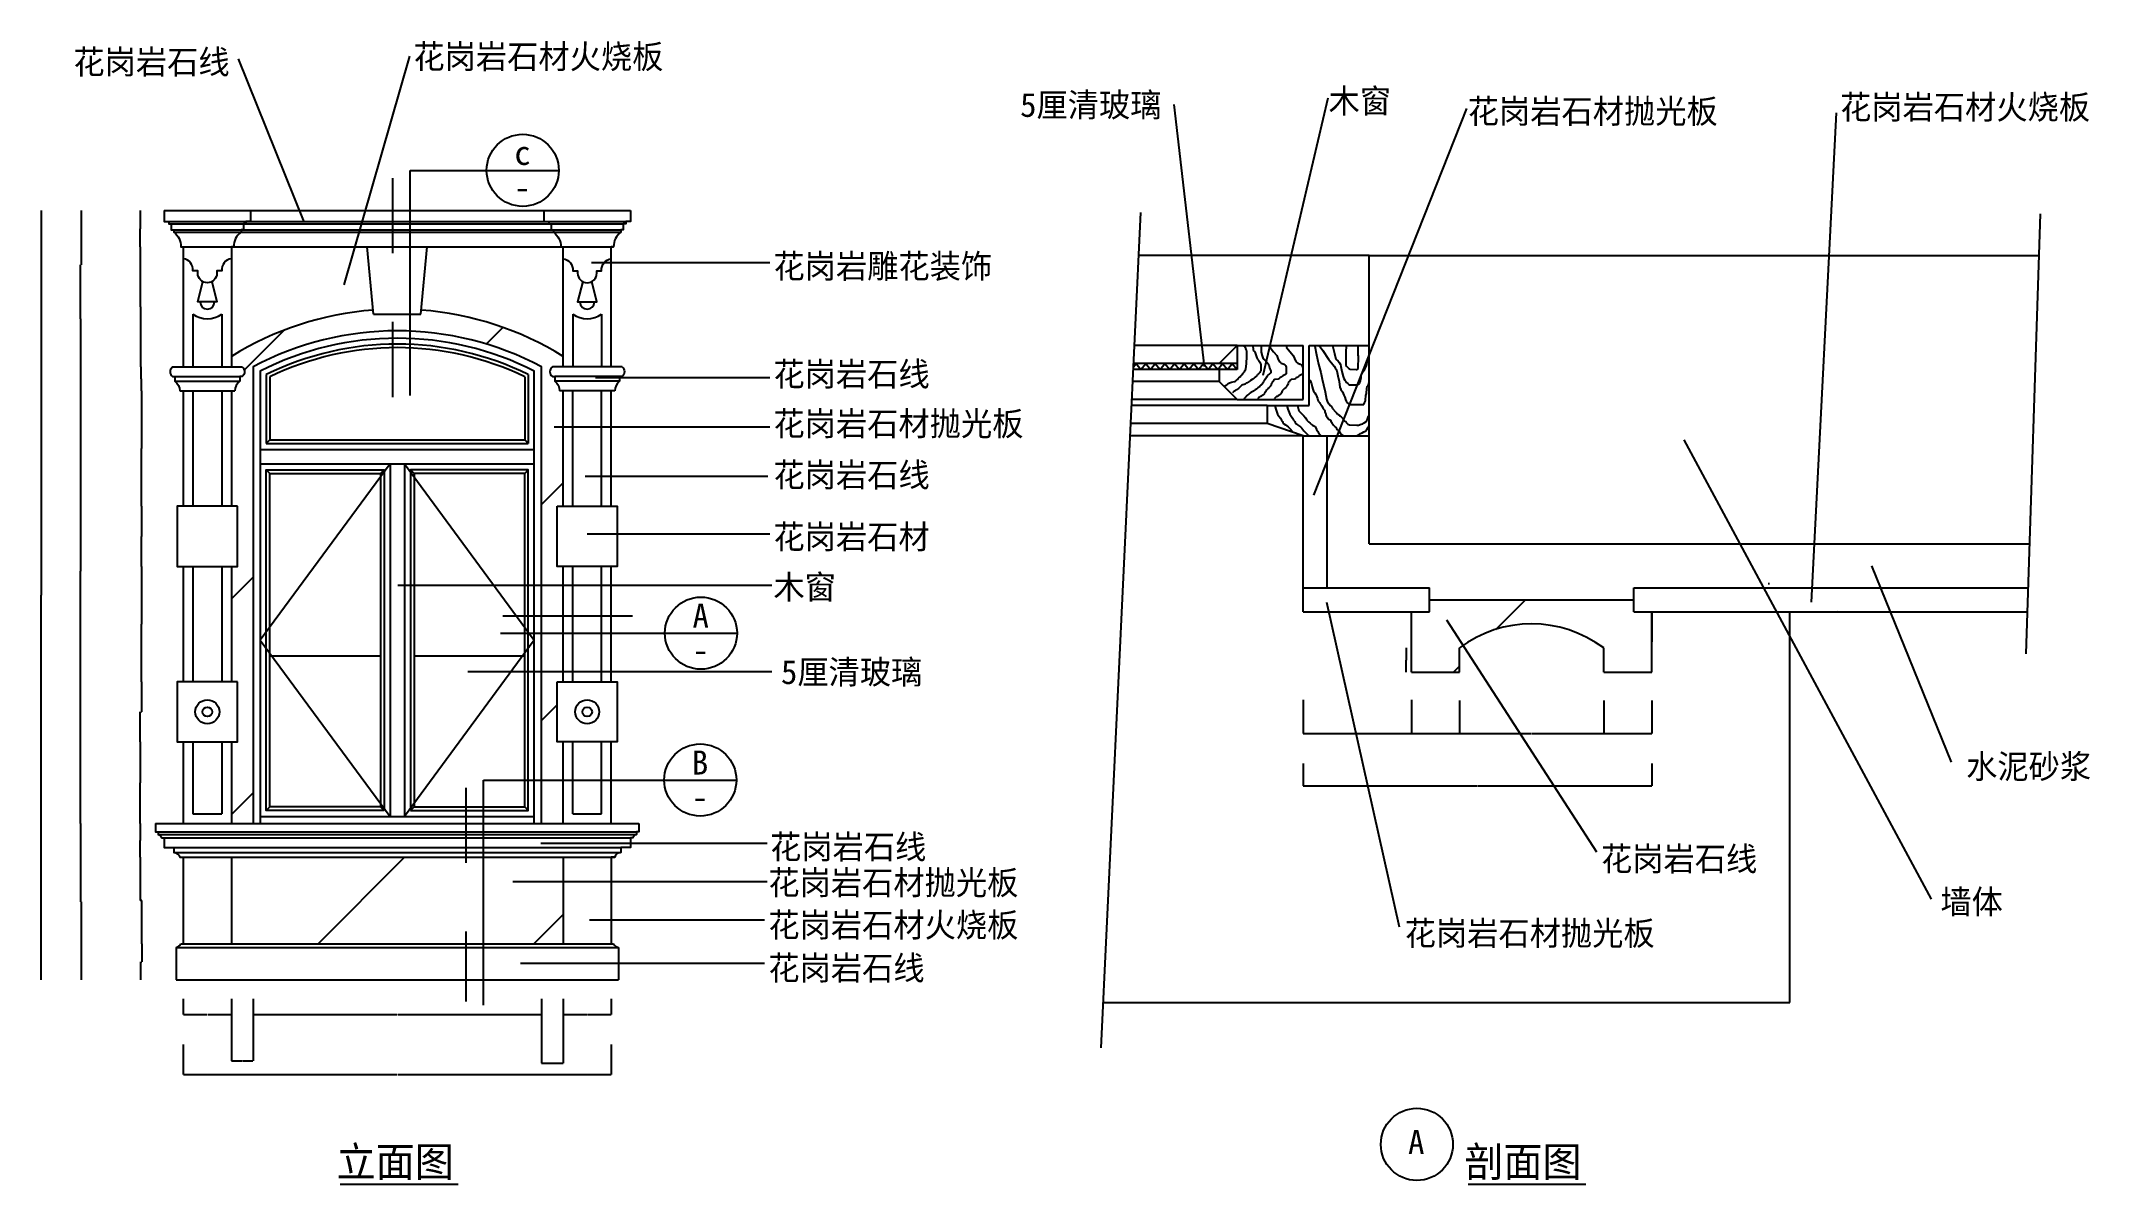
# Model space of a CAD drawing. Header units: metres. Extents: x 152 to 9002, y 185 to 11466.
# Drawn here: x 271 to 8794, y 6710 to 11466 of the extents above; entities that cross this region are included whole.
import ezdxf

# ---------------------------------------------------------------- set-up
doc = ezdxf.new("R2010")
doc.units = ezdxf.units.M
for name, color, linetype in [('2', 2, 'Continuous'), ('3', 3, 'Continuous'), ('4', 4, 'Continuous'), ('7', 7, 'Continuous'), ('BH', 3, 'Continuous'), ('DIM', 3, 'Continuous'), ('TEXT', 3, 'Continuous')]:
    doc.layers.add(name, color=color, linetype=linetype)
doc.dimstyles.get("Standard").update_dxf_attribs({"dimtxt": 2.5, "dimasz": 2.5, "dimexe": 1.25, "dimexo": 0.625, "dimtad": 1, "dimcen": 2.5, "dimazin": 3, "dimtfac": 1, "dimtmove": 0, "dimatfit": 3})

msp = doc.modelspace()

# ---------------------------------------------------------------- texts
at = {"layer": 'DIM'}
for s, p in [('c', (2240.36, 10950.49)), ('-', (2239.83, 10807.17)), ('A', (2981.41, 9024.91)), ('-', (2981.15, 8881.59)), ('B', (2978.67, 8414)), ('-', (2978.41, 8270.68))]:
    msp.add_text(s, height=100, dxfattribs=at).set_placement(p)
at = {"layer": 'TEXT'}
for s, height, p in [('花岗岩石线', 100, (406.12, 11328.92)), ('花岗岩石材火烧板', 100, (1820.27, 11351.34)), ('5厘清玻璃', 100, (4344.1, 11150.2)), ('木窗', 100, (5626.85, 11166.56)), ('花岗岩石材火烧板', 100, (7754.55, 11140.97)), ('花岗岩石材抛光板', 100, (6205.87, 11123.68)), ('花岗岩雕花装饰', 100, (3317.98, 10478.97)), ('花岗岩石线', 100, (3317.98, 10030.22)), ('花岗岩石材抛光板', 100, (3317.98, 9823.92)), ('花岗岩石线', 100, (3317.98, 9610.76)), ('花岗岩石材', 100, (3317.98, 9353.47)), ('木窗', 100, (3317.98, 9144.37)), ('5厘清玻璃', 100, (3349.41, 8790.6)), ('水泥砂浆', 100, (8278.89, 8397.64)), ('花岗岩石线', 100, (3303.84, 8063.31)), ('花岗岩石线', 100, (6760.13, 8013.51)), ('花岗岩石材抛光板', 100, (3296.77, 7914.35)), ('墙体', 100, (8171.93, 7834.71)), ('花岗岩石材火烧板', 100, (3296.77, 7738.24)), ('花岗岩石材抛光板', 100, (5943.51, 7703.86)), ('花岗岩石线', 100, (3296.77, 7559.29)), ('A', 100, (5957.77, 6835.23)), ('立面图', 125, (1501.01, 6740.34)), ('剖面图', 125, (6191.99, 6740.34))]:
    msp.add_text(s, height=height, dxfattribs=at).set_placement(p)

# ---------------------------------------------------------------- blocks, each defined once
blk = doc.blocks.new('BH2')
at = {"layer": 'BH'}
blk.add_lwpolyline([(0, 32), (5, 28), (0, 24), (5, 20), (0, 16), (5, 12), (0, 8), (5, 4), (0, 0)], dxfattribs=at)
blk = doc.blocks.new('*D1')
for p, q in [((271.81, 10760.09), (271.81, 9160.09)), ((271.56, 9160.09), (271.31, 9160.09)), ((271.81, 7560.09), (271.81, 9160.09)), ((271.81, 9160.09), (271.81, 9160.09)), ((272.06, 9160.09), (272.31, 9160.09))]:
    blk.add_line(p, q)
at = {"layer": 'Defpoints'}
for p in [(271.81, 10760.09), (271.81, 9160.09), (271.81, 7560.09)]:
    blk.add_point(p, dxfattribs=at)
at = {"layer": 'DIM', "insert": (271.81, 9161.215), "char_height": 1, "attachment_point": 5}
blk.add_mtext('0', dxfattribs=at)
blk = doc.blocks.new('*D2')
for p, q in [((6971.25, 9090.61), (6971.25, 8965.61)), ((6971, 8965.61), (6970.75, 8965.61)), ((6971.25, 8840.61), (6971.25, 8965.61)), ((6971.25, 8965.61), (6971.25, 8965.61)), ((6971.5, 8965.61), (6971.75, 8965.61))]:
    blk.add_line(p, q)
at = {"layer": 'Defpoints'}
for p in [(6971.25, 9090.61), (6971.25, 8965.61), (6971.25, 8840.61)]:
    blk.add_point(p, dxfattribs=at)
at = {"layer": 'DIM', "insert": (6971.25, 8966.735), "char_height": 1, "attachment_point": 5}
blk.add_mtext('50', dxfattribs=at)
blk = doc.blocks.new('*D3')
for p, q in [((5950.06, 8890.61), (5949.81, 8890.61)), ((5950.31, 8940.61), (5950.31, 8890.61)), ((5950.31, 8840.61), (5950.31, 8890.61)), ((5950.31, 8890.61), (5950.31, 8890.61)), ((5950.56, 8890.61), (5950.81, 8890.61))]:
    blk.add_line(p, q)
at = {"layer": 'Defpoints'}
for p in [(5950.31, 8940.61), (5950.31, 8890.61), (5950.31, 8840.61)]:
    blk.add_point(p, dxfattribs=at)
at = {"layer": 'DIM', "insert": (5950.31, 8891.735), "char_height": 1, "attachment_point": 5}
blk.add_mtext('20', dxfattribs=at)
blk = doc.blocks.new('*D4')
for p, q in [((688.98, 9280.09), (688.98, 9040.09)), ((688.73, 9040.09), (688.48, 9040.09)), ((688.98, 8800.09), (688.98, 9040.09)), ((688.98, 9040.09), (688.98, 9040.09)), ((689.23, 9040.09), (689.48, 9040.09))]:
    blk.add_line(p, q)
at = {"layer": 'Defpoints'}
for p in [(688.98, 9280.09), (688.98, 9040.09), (688.98, 8800.09)]:
    blk.add_point(p, dxfattribs=at)
at = {"layer": 'DIM', "insert": (688.98, 9041.215), "char_height": 1, "attachment_point": 5}
blk.add_mtext('0', dxfattribs=at)
blk = doc.blocks.new('*D5')
for p, q in [((435.63, 10310.09), (435.63, 9260.09)), ((435.38, 9260.09), (435.13, 9260.09)), ((435.63, 8210.09), (435.63, 9260.09)), ((435.63, 9260.09), (435.63, 9260.09)), ((435.88, 9260.09), (436.13, 9260.09))]:
    blk.add_line(p, q)
at = {"layer": 'Defpoints'}
for p in [(435.63, 10310.09), (435.63, 9260.09), (435.63, 8210.09)]:
    blk.add_point(p, dxfattribs=at)
at = {"layer": 'DIM', "insert": (435.63, 9261.215), "char_height": 1, "attachment_point": 5}
blk.add_mtext('0', dxfattribs=at)
blk = doc.blocks.new('*D23')
for p, q in [((863.3, 7290.93), (863.3, 7166.59)), ((2643.3, 7290.93), (2643.3, 7166.59)), ((863.55, 7166.59), (1751.3, 7166.59)), ((1755.3, 7166.59), (2643.05, 7166.59))]:
    blk.add_line(p, q)
at = {"layer": 'Defpoints'}
for p in [(863.3, 7290.93), (2643.3, 7290.93), (863.3, 7166.59)]:
    blk.add_point(p, dxfattribs=at)
at = {"layer": 'DIM', "insert": (1753.3, 7166.59), "char_height": 1, "attachment_point": 5}
blk.add_mtext('1780', dxfattribs=at)
blk = doc.blocks.new('*D24')
for p, q in [((863.3, 7480.93), (863.3, 7415.93)), ((863.55, 7415.93), (961.8, 7415.93)), ((964.8, 7415.93), (1063.05, 7415.93)), ((1063.3, 7480.93), (1063.3, 7415.93))]:
    blk.add_line(p, q)
at = {"layer": 'Defpoints'}
for p in [(863.3, 7480.93), (863.3, 7415.93), (1063.3, 7480.93)]:
    blk.add_point(p, dxfattribs=at)
at = {"layer": 'DIM', "insert": (963.3, 7415.93), "char_height": 1, "attachment_point": 5}
blk.add_mtext('200', dxfattribs=at)
blk = doc.blocks.new('*D26')
for p, q in [((435.63, 8210.09), (435.63, 7885.09)), ((439.46, 7885.09), (435.38, 7885.09)), ((439.21, 7560.09), (439.21, 7885.09))]:
    blk.add_line(p, q)
at = {"layer": 'Defpoints'}
for p in [(435.63, 8210.09), (439.21, 7885.09), (439.21, 7560.09)]:
    blk.add_point(p, dxfattribs=at)
at = {"layer": 'DIM', "insert": (437.42, 7883.965), "char_height": 1, "attachment_point": 5}
blk.add_mtext('3,58', dxfattribs=at)
blk = doc.blocks.new('*D27')
for p, q in [((683.61, 8070.09), (683.61, 7890.09)), ((685.18, 7890.09), (683.36, 7890.09)), ((691, 7890.09), (689.18, 7890.09)), ((690.75, 7710.09), (690.75, 7890.09))]:
    blk.add_line(p, q)
at = {"layer": 'Defpoints'}
for p in [(683.61, 8070.09), (690.75, 7890.09), (690.75, 7710.09)]:
    blk.add_point(p, dxfattribs=at)
at = {"layer": 'DIM', "insert": (687.18, 7890.09), "char_height": 1, "attachment_point": 5}
blk.add_mtext('7,14', dxfattribs=at)
blk = doc.blocks.new('*D28')
for p, q in [((690.75, 7710.09), (690.75, 7635.09)), ((687.18, 7560.09), (687.18, 7635.09)), ((687.43, 7635.09), (690.5, 7635.09))]:
    blk.add_line(p, q)
at = {"layer": 'Defpoints'}
for p in [(690.75, 7710.09), (687.18, 7635.09), (687.18, 7560.09)]:
    blk.add_point(p, dxfattribs=at)
at = {"layer": 'DIM', "insert": (688.965, 7636.215), "char_height": 1, "attachment_point": 5}
blk.add_mtext('3,57', dxfattribs=at)
blk = doc.blocks.new('*D29')
for p, q in [((688.98, 8800.09), (688.98, 8675.09)), ((683.61, 8550.09), (683.61, 8675.09)), ((683.86, 8675.09), (684.295, 8675.09)), ((688.295, 8675.09), (688.73, 8675.09))]:
    blk.add_line(p, q)
at = {"layer": 'Defpoints'}
for p in [(688.98, 8800.09), (683.61, 8675.09), (683.61, 8550.09)]:
    blk.add_point(p, dxfattribs=at)
at = {"layer": 'DIM', "insert": (686.295, 8675.09), "char_height": 1, "attachment_point": 5}
blk.add_mtext('5,37', dxfattribs=at)
blk = doc.blocks.new('*D30')
for p, q in [((683.61, 8210.09), (683.61, 8140.09)), ((683.36, 8140.09), (683.11, 8140.09)), ((683.61, 8070.09), (683.61, 8140.09)), ((683.61, 8140.09), (683.61, 8140.09)), ((683.86, 8140.09), (684.11, 8140.09))]:
    blk.add_line(p, q)
at = {"layer": 'Defpoints'}
for p in [(683.61, 8210.09), (683.61, 8140.09), (683.61, 8070.09)]:
    blk.add_point(p, dxfattribs=at)
at = {"layer": 'DIM', "insert": (683.61, 8141.215), "char_height": 1, "attachment_point": 5}
blk.add_mtext('0', dxfattribs=at)
blk = doc.blocks.new('*D31')
for p, q in [((683.61, 8550.09), (683.61, 8380.09)), ((683.36, 8380.09), (683.11, 8380.09)), ((683.61, 8210.09), (683.61, 8380.09)), ((683.61, 8380.09), (683.61, 8380.09)), ((683.86, 8380.09), (684.11, 8380.09))]:
    blk.add_line(p, q)
at = {"layer": 'Defpoints'}
for p in [(683.61, 8550.09), (683.61, 8380.09), (683.61, 8210.09)]:
    blk.add_point(p, dxfattribs=at)
at = {"layer": 'DIM', "insert": (683.61, 8381.215), "char_height": 1, "attachment_point": 5}
blk.add_mtext('0', dxfattribs=at)
blk = doc.blocks.new('*D32')
for p, q in [((1153.3, 7480.93), (1153.3, 7415.93)), ((1153.55, 7415.93), (1751.3, 7415.93)), ((1755.3, 7415.93), (2353.05, 7415.93)), ((2353.3, 7480.93), (2353.3, 7415.93))]:
    blk.add_line(p, q)
at = {"layer": 'Defpoints'}
for p in [(1153.3, 7480.93), (1153.3, 7415.93), (2353.3, 7480.93)]:
    blk.add_point(p, dxfattribs=at)
at = {"layer": 'DIM', "insert": (1753.3, 7415.93), "char_height": 1, "attachment_point": 5}
blk.add_mtext('1200', dxfattribs=at)
blk = doc.blocks.new('*D33')
for p, q in [((1063.3, 7480.93), (1063.3, 7222.99)), ((1153.3, 7480.93), (1153.3, 7222.99)), ((1063.55, 7222.99), (1107.3, 7222.99)), ((1109.3, 7222.99), (1153.05, 7222.99))]:
    blk.add_line(p, q)
at = {"layer": 'Defpoints'}
for p in [(1063.3, 7480.93), (1153.3, 7480.93), (1063.3, 7222.99)]:
    blk.add_point(p, dxfattribs=at)
at = {"layer": 'DIM', "insert": (1108.3, 7222.99), "char_height": 1, "attachment_point": 5}
blk.add_mtext('90', dxfattribs=at)
blk = doc.blocks.new('*D34')
for p, q in [((2353.3, 7480.93), (2353.3, 7213.1)), ((2443.3, 7480.93), (2443.3, 7213.1)), ((2353.55, 7213.1), (2397.3, 7213.1)), ((2399.3, 7213.1), (2443.05, 7213.1))]:
    blk.add_line(p, q)
at = {"layer": 'Defpoints'}
for p in [(2353.3, 7480.93), (2443.3, 7480.93), (2353.3, 7213.1)]:
    blk.add_point(p, dxfattribs=at)
at = {"layer": 'DIM', "insert": (2398.3, 7213.1), "char_height": 1, "attachment_point": 5}
blk.add_mtext('90', dxfattribs=at)
blk = doc.blocks.new('*D35')
for p, q in [((2443.3, 7480.93), (2443.3, 7415.93)), ((2443.55, 7415.93), (2541.8, 7415.93)), ((2544.8, 7415.93), (2643.05, 7415.93)), ((2643.3, 7480.93), (2643.3, 7415.93))]:
    blk.add_line(p, q)
at = {"layer": 'Defpoints'}
for p in [(2443.3, 7480.93), (2443.3, 7415.93), (2643.3, 7480.93)]:
    blk.add_point(p, dxfattribs=at)
at = {"layer": 'DIM', "insert": (2543.3, 7415.93), "char_height": 1, "attachment_point": 5}
blk.add_mtext('200', dxfattribs=at)
blk = doc.blocks.new('*D52')
for p, q in [((5521.25, 8724.85), (5521.25, 8585.36)), ((5971.25, 8724.85), (5971.25, 8585.36)), ((5521.5, 8585.36), (5745.25, 8585.36)), ((5747.25, 8585.36), (5971, 8585.36))]:
    blk.add_line(p, q)
at = {"layer": 'Defpoints'}
for p in [(5521.25, 8724.85), (5971.25, 8724.85), (5521.25, 8585.36)]:
    blk.add_point(p, dxfattribs=at)
at = {"layer": 'DIM', "insert": (5746.25, 8585.36), "char_height": 1, "attachment_point": 5}
blk.add_mtext('90', dxfattribs=at)
blk = doc.blocks.new('*D53')
for p, q in [((5521.25, 8460.36), (5521.25, 8367.74)), ((6971.25, 8460.36), (6971.25, 8367.74)), ((5521.5, 8367.74), (6244.75, 8367.74)), ((6247.75, 8367.74), (6971, 8367.74))]:
    blk.add_line(p, q)
at = {"layer": 'Defpoints'}
for p in [(5521.25, 8460.36), (6971.25, 8460.36), (5521.25, 8367.74)]:
    blk.add_point(p, dxfattribs=at)
at = {"layer": 'DIM', "insert": (6246.25, 8367.74), "char_height": 1, "attachment_point": 5}
blk.add_mtext('290', dxfattribs=at)
blk = doc.blocks.new('*D58')
for p, q in [((6771.25, 8721.67), (6771.25, 8585.36)), ((6971.25, 8721.67), (6971.25, 8585.36)), ((6771.5, 8585.36), (6870.25, 8585.36)), ((6872.25, 8585.36), (6971, 8585.36))]:
    blk.add_line(p, q)
at = {"layer": 'Defpoints'}
for p in [(6771.25, 8721.67), (6971.25, 8721.67), (6771.25, 8585.36)]:
    blk.add_point(p, dxfattribs=at)
at = {"layer": 'DIM', "insert": (6871.25, 8585.36), "char_height": 1, "attachment_point": 5}
blk.add_mtext('40', dxfattribs=at)
blk = doc.blocks.new('*D59')
for p, q in [((6171.25, 8721.67), (6171.25, 8585.36)), ((6771.25, 8721.67), (6771.25, 8585.36)), ((6171.5, 8585.36), (6469.75, 8585.36)), ((6472.75, 8585.36), (6771, 8585.36))]:
    blk.add_line(p, q)
at = {"layer": 'Defpoints'}
for p in [(6171.25, 8721.67), (6771.25, 8721.67), (6171.25, 8585.36)]:
    blk.add_point(p, dxfattribs=at)
at = {"layer": 'DIM', "insert": (6471.25, 8585.36), "char_height": 1, "attachment_point": 5}
blk.add_mtext('120', dxfattribs=at)
blk = doc.blocks.new('*D60')
for p, q in [((5971.25, 8724.85), (5971.25, 8585.36)), ((6171.25, 8721.67), (6171.25, 8585.36)), ((5971.5, 8585.36), (6070.25, 8585.36)), ((6072.25, 8585.36), (6171, 8585.36))]:
    blk.add_line(p, q)
at = {"layer": 'Defpoints'}
for p in [(5971.25, 8724.85), (6171.25, 8721.67), (5971.25, 8585.36)]:
    blk.add_point(p, dxfattribs=at)
at = {"layer": 'DIM', "insert": (6071.25, 8585.36), "char_height": 1, "attachment_point": 5}
blk.add_mtext('40', dxfattribs=at)
blk = doc.blocks.new('*D61')
for p, q in [((687.28, 10060.09), (686.03, 10060.09)), ((686.28, 10110.09), (686.28, 10060.09)), ((689.53, 10060.09), (688.28, 10060.09)), ((689.28, 10010.09), (689.28, 10060.09))]:
    blk.add_line(p, q)
at = {"layer": 'Defpoints'}
for p in [(686.28, 10110.09), (689.28, 10060.09), (689.28, 10010.09)]:
    blk.add_point(p, dxfattribs=at)
at = {"layer": 'DIM', "insert": (687.78, 10060.09), "char_height": 1, "attachment_point": 5}
blk.add_mtext('3', dxfattribs=at)
blk = doc.blocks.new('*D62')
for p, q in [((688.98, 9530.09), (688.98, 9405.09)), ((688.73, 9405.09), (688.48, 9405.09)), ((688.98, 9280.09), (688.98, 9405.09)), ((688.98, 9405.09), (688.98, 9405.09)), ((689.23, 9405.09), (689.48, 9405.09))]:
    blk.add_line(p, q)
at = {"layer": 'Defpoints'}
for p in [(688.98, 9530.09), (688.98, 9405.09), (688.98, 9280.09)]:
    blk.add_point(p, dxfattribs=at)
at = {"layer": 'DIM', "insert": (688.98, 9406.215), "char_height": 1, "attachment_point": 5}
blk.add_mtext('0', dxfattribs=at)
blk = doc.blocks.new('*D63')
for p, q in [((689.28, 10010.09), (689.28, 9770.09)), ((688.73, 9770.09), (688.48, 9770.09)), ((688.98, 9530.09), (688.98, 9770.09)), ((688.98, 9770.09), (689.28, 9770.09)), ((689.53, 9770.09), (689.78, 9770.09))]:
    blk.add_line(p, q)
at = {"layer": 'Defpoints'}
for p in [(689.28, 10010.09), (688.98, 9770.09), (688.98, 9530.09)]:
    blk.add_point(p, dxfattribs=at)
at = {"layer": 'DIM', "insert": (689.13, 9771.215), "char_height": 1, "attachment_point": 5}
blk.add_mtext('0,3', dxfattribs=at)
blk = doc.blocks.new('*D64')
for p, q in [((437.84, 10760.09), (437.84, 10535.09)), ((435.63, 10310.09), (435.63, 10535.09)), ((435.88, 10535.09), (437.59, 10535.09))]:
    blk.add_line(p, q)
at = {"layer": 'Defpoints'}
for p in [(437.84, 10760.09), (435.63, 10535.09), (435.63, 10310.09)]:
    blk.add_point(p, dxfattribs=at)
at = {"layer": 'DIM', "insert": (436.735, 10536.215), "char_height": 1, "attachment_point": 5}
blk.add_mtext('2,21', dxfattribs=at)
blk = doc.blocks.new('*D65')
for p, q in [((683.61, 10610.09), (683.61, 10360.09)), ((686.53, 10360.09), (683.36, 10360.09)), ((686.28, 10110.09), (686.28, 10360.09))]:
    blk.add_line(p, q)
at = {"layer": 'Defpoints'}
for p in [(683.61, 10610.09), (686.28, 10360.09), (686.28, 10110.09)]:
    blk.add_point(p, dxfattribs=at)
at = {"layer": 'DIM', "insert": (684.945, 10358.965), "char_height": 1, "attachment_point": 5}
blk.add_mtext('2,67', dxfattribs=at)
blk = doc.blocks.new('*D66')
for p, q in [((683.61, 10760.09), (683.61, 10685.09)), ((683.36, 10685.09), (683.11, 10685.09)), ((683.61, 10610.09), (683.61, 10685.09)), ((683.61, 10685.09), (683.61, 10685.09)), ((683.86, 10685.09), (684.11, 10685.09))]:
    blk.add_line(p, q)
at = {"layer": 'Defpoints'}
for p in [(683.61, 10760.09), (683.61, 10685.09), (683.61, 10610.09)]:
    blk.add_point(p, dxfattribs=at)
at = {"layer": 'DIM', "insert": (683.61, 10686.215), "char_height": 1, "attachment_point": 5}
blk.add_mtext('0', dxfattribs=at)

# ---------------------------------------------------------------- dimensions: what is measured, and where the dimension line sits
at = {"layer": 'DIM'}
for base, p1, p2, picture, middle in [((271.81, 9160.09), (271.81, 10760.09), (271.81, 7560.09), '*D1', (271.81, 9161.215)), ((435.63, 10535.09), (435.63, 10310.09), (437.84, 10760.09), '*D64', (436.735, 10536.215)), ((683.61, 10685.09), (683.61, 10610.09), (683.61, 10760.09), '*D66', (683.61, 10686.215)), ((686.28, 10360.09), (686.28, 10110.09), (683.61, 10610.09), '*D65', (684.945, 10358.965)), ((435.63, 9260.09), (435.63, 8210.09), (435.63, 10310.09), '*D5', (435.63, 9261.215)), ((689.28, 10060.09), (689.28, 10010.09), (686.28, 10110.09), '*D61', (687.78, 10060.09)), ((688.98, 9770.09), (688.98, 9530.09), (689.28, 10010.09), '*D63', (689.13, 9771.215)), ((688.98, 9405.09), (688.98, 9280.09), (688.98, 9530.09), '*D62', (688.98, 9406.215)), ((688.98, 9040.09), (688.98, 8800.09), (688.98, 9280.09), '*D4', (688.98, 9041.215)), ((683.61, 8675.09), (683.61, 8550.09), (688.98, 8800.09), '*D29', (686.295, 8675.09)), ((683.61, 8380.09), (683.61, 8210.09), (683.61, 8550.09), '*D31', (683.61, 8381.215)), ((439.21, 7885.09), (439.21, 7560.09), (435.63, 8210.09), '*D26', (437.42, 7883.965)), ((683.61, 8140.09), (683.61, 8070.09), (683.61, 8210.09), '*D30', (683.61, 8141.215)), ((690.75, 7890.09), (690.75, 7710.09), (683.61, 8070.09), '*D27', (687.18, 7890.09)), ((687.18, 7635.09), (687.18, 7560.09), (690.75, 7710.09), '*D28', (688.965, 7636.215)), ((863.3, 7415.93), (863.3, 7480.93), (1063.3, 7480.93), '*D24', (963.3, 7415.93)), ((1063.3, 7222.99), (1063.3, 7480.93), (1153.3, 7480.93), '*D33', (1108.3, 7222.99)), ((1153.3, 7415.93), (1153.3, 7480.93), (2353.3, 7480.93), '*D32', (1753.3, 7415.93)), ((2353.3, 7213.1), (2353.3, 7480.93), (2443.3, 7480.93), '*D34', (2398.3, 7213.1)), ((2443.3, 7415.93), (2443.3, 7480.93), (2643.3, 7480.93), '*D35', (2543.3, 7415.93)), ((863.3, 7166.59), (863.3, 7290.93), (2643.3, 7290.93), '*D23', (1753.3, 7166.59))]:
    dim = msp.add_linear_dim(base=base, p1=p1, p2=p2, dimstyle='Standard', dxfattribs=at)
    dim.commit()
    dim.dimension.update_dxf_attribs({"geometry": picture, "text_midpoint": middle})
for base, p1, p2, text, picture, middle in [((6971.25, 8965.61), (6971.25, 8840.61), (6971.25, 9090.61), '50', '*D2', (6971.25, 8966.735)), ((5950.31, 8890.61), (5950.31, 8840.61), (5950.31, 8940.61), '20', '*D3', (5950.31, 8891.735)), ((5521.25, 8585.36), (5521.25, 8724.85), (5971.25, 8724.85), '90', '*D52', (5746.25, 8585.36)), ((5971.25, 8585.36), (5971.25, 8724.85), (6171.25, 8721.67), '40', '*D60', (6071.25, 8585.36)), ((6171.25, 8585.36), (6171.25, 8721.67), (6771.25, 8721.67), '120', '*D59', (6471.25, 8585.36)), ((6771.25, 8585.36), (6771.25, 8721.67), (6971.25, 8721.67), '40', '*D58', (6871.25, 8585.36)), ((5521.25, 8367.74), (5521.25, 8460.36), (6971.25, 8460.36), '290', '*D53', (6246.25, 8367.74))]:
    dim = msp.add_linear_dim(base=base, p1=p1, p2=p2, text=text, dimstyle='Standard', dxfattribs=at)
    dim.commit()
    dim.dimension.update_dxf_attribs({"geometry": picture, "text_midpoint": middle})

# ---------------------------------------------------------------- hatches: boundary and pattern name
at = {"layer": 'BH'}
h = msp.add_hatch(dxfattribs=at)
h.set_pattern_fill('ANSI31', scale=200)
h.paths.add_polyline_path([(1806.54, 10610.09), (1628.3, 10610.09), (1654.83, 10330.09), (1806.54, 10330.09)])
h.paths.add_polyline_path([(1806.54, 10330.09), (1851.76, 10330.09), (1878.3, 10610.09), (1806.54, 10610.09)])
h = msp.add_hatch(dxfattribs=at)
h.set_pattern_fill('ANSI31', scale=1500)
h.paths.add_polyline_path([(8580.98, 10573.94), (5796.25, 10573.94), (5796.25, 9373.94), (8542.27, 9373.94)])
h = msp.add_hatch(dxfattribs=at)
h.set_pattern_fill('ANSI31', scale=200)
h.paths.add_polyline_path([(1063.3, 8800.09), (1088.3, 8800.09), (1088.3, 8550.09), (1063.3, 8550.09), (1063.3, 8210.09), (1153.3, 8210.09), (1153.3, 10110.09, -0.13), (1806.54, 10258.98), (1806.54, 10330.09), (1654.83, 10330.09), (1653.3, 10346.27, 0.12), (1063.3, 10153.89), (1063.3, 10110.09), (1108.3, 10110.09, -0.5), (1108.3, 10070.09), (1098.3, 10070.09), (1098.3, 10050.09, 0.26), (1078.3, 10010.09), (1063.3, 10010.09), (1063.3, 9530.09), (1088.3, 9530.09), (1088.3, 9280.09), (1063.3, 9280.09)])
h.paths.add_polyline_path([(1853.3, 10346.27), (1851.76, 10330.09), (1806.54, 10330.09), (1806.54, 10258.98, -0.11), (2353.3, 10110.09), (2353.3, 9074.43), (2443.3, 9074.43), (2443.3, 9280.09), (2418.3, 9280.09), (2418.3, 9530.09), (2443.3, 9530.09), (2443.3, 10010.09), (2428.3, 10010.09, 0.26), (2408.3, 10050.09), (2408.3, 10070.09), (2398.3, 10070.09, -0.5), (2398.3, 10110.09), (2443.3, 10110.09), (2443.3, 10153.89, 0.12)])
h.paths.add_polyline_path([(2443.3, 9002.25), (2443.3, 9074.43), (2353.3, 9074.43), (2353.3, 9002.25)])
h.paths.add_polyline_path([(2443.3, 9002.25), (2353.3, 9002.25), (2353.3, 8391.34), (2443.3, 8391.34), (2443.3, 8550.09), (2418.3, 8550.09), (2418.3, 8800.09), (2443.3, 8800.09)])
h.paths.add_polyline_path([(2443.3, 8391.34), (2353.3, 8391.34), (2353.3, 8210.09), (2443.3, 8210.09)])
h = msp.add_hatch(dxfattribs=at)
h.set_pattern_fill('AR-RROOF', scale=350)
h.paths.add_polyline_path([(1223.3, 10068.92), (1223.3, 9806.4), (2283.3, 9806.4), (2283.3, 10068.92, 0.23)])
h.paths.add_polyline_path([(1683.3, 9652.1), (1223.3, 9027.56), (1223.3, 8918.94), (1683.3, 8294.4)])
h.paths.add_polyline_path([(1683.3, 9652.1), (1683.3, 9666.4), (1223.3, 9666.4), (1223.3, 9027.56)])
h.paths.add_polyline_path([(1223.3, 8280.09), (1683.3, 8280.09), (1683.3, 8294.4), (1223.3, 8918.94)])
h.paths.add_polyline_path([(1823.3, 8294.4), (1823.3, 8280.09), (2283.3, 8280.09), (2283.3, 8918.94)])
h.paths.add_polyline_path([(1823.3, 8294.4), (2283.3, 8918.94), (2283.3, 9027.56), (1823.3, 9652.1)])
h.paths.add_polyline_path([(2283.3, 9027.56), (2283.3, 9666.4), (1823.3, 9666.4), (1823.3, 9652.1)])
h = msp.add_hatch(dxfattribs=at)
h.set_pattern_fill('ANSI33', scale=300)
h.paths.add_polyline_path([(6771.25, 8940.61), (6771.25, 8840.61), (6971.25, 8840.61), (6971.25, 9090.61), (6896.25, 9090.61), (6896.25, 9140.61), (6046.25, 9140.61), (6046.25, 9090.61), (5971.25, 9090.61), (5971.25, 8840.61), (6171.25, 8840.61), (6171.25, 8940.61, -0.33)])
h.paths.add_polyline_path([(6046.25, 9190.61), (5521.25, 9190.61), (5521.25, 9090.61), (6046.25, 9090.61)])
h.paths.add_polyline_path([(5621.25, 9823.94), (5521.25, 9823.94), (5521.25, 9190.61), (5621.25, 9190.61)])
h.paths.add_polyline_path([(8536.36, 9190.61), (6896.25, 9190.61), (6896.25, 9090.61), (8533.13, 9090.61)])
h = msp.add_hatch(dxfattribs=at)
h.set_pattern_fill('AR-CONC', scale=15)
h.paths.add_polyline_path([(8542.27, 9373.94), (5796.25, 9373.94), (5796.25, 9823.94), (5621.25, 9823.94), (5621.25, 9190.61), (6046.25, 9190.61), (6046.25, 9140.61), (6896.25, 9140.61), (6896.25, 9190.61), (8536.36, 9190.61)])
h = msp.add_hatch(dxfattribs=at)
h.set_pattern_fill('ANSI31', scale=200)
h.paths.add_polyline_path([(1063.3, 8070.09), (1063.3, 7710.09), (2111.87, 7710.09), (2111.87, 8070.09)])
h.paths.add_polyline_path([(2111.87, 7710.09), (2443.3, 7710.09), (2443.3, 8070.09), (2111.87, 8070.09)])

# ---------------------------------------------------------------- linework, layer by layer
at = {"layer": '2'}
for p, q in [((5796.25, 10573.94), (8580.98, 10573.94)), ((5796.25, 9373.94), (5796.25, 10573.94)), ((5796.25, 9373.94), (8542.27, 9373.94))]:
    msp.add_line(p, q, dxfattribs=at)
at = {"layer": '3'}
for p, q in [((4844.72, 10752.75), (4680.03, 7277.14)), ((8586.56, 10746.84), (8527.5, 8915.9)), ((1208.3, 10077.85), (1208.3, 9791.4)), ((1223.3, 10068.92), (1223.3, 9806.4)), ((2283.3, 10068.92), (2283.3, 9806.4)), ((2298.3, 10077.85), (2298.3, 9791.4)), ((5171.25, 10048.94), (4811.37, 10048.94)), ((1223.3, 9806.4), (1208.3, 9791.4)), ((1223.3, 9806.4), (2283.3, 9806.4)), ((2283.3, 9806.4), (2298.3, 9791.4)), ((5371.25, 9873.94), (4803.08, 9873.94)), ((1208.3, 9791.4), (2298.3, 9791.4)), ((1723.3, 9706.4), (1183.3, 8973.25)), ((1223.3, 9666.4), (1208.3, 9681.4)), ((1683.3, 9666.4), (1698.3, 9681.4)), ((1783.3, 9706.4), (2323.3, 8973.25)), ((1823.3, 9666.4), (1808.3, 9681.4)), ((2283.3, 9666.4), (2298.3, 9681.4)), ((1183.3, 8973.25), (1723.3, 8240.09)), ((2323.3, 8973.25), (1783.3, 8240.09)), ((1223.3, 8280.09), (1208.3, 8265.09)), ((1683.3, 8280.09), (1698.3, 8265.09)), ((1823.3, 8280.09), (1808.3, 8265.09)), ((2283.3, 8280.09), (2298.3, 8265.09)), ((758.3, 8165.09), (2748.3, 8165.09))]:
    msp.add_line(p, q, dxfattribs=at)
for points in [[(1698.3, 8265.09), (1208.3, 8265.09), (1208.3, 9681.4), (1698.3, 9681.4), (1698.3, 8265.09)], [(1683.3, 8280.09), (1223.3, 8280.09), (1223.3, 9666.4), (1683.3, 9666.4), (1683.3, 8280.09)], [(1808.3, 8265.09), (2298.3, 8265.09), (2298.3, 9681.4), (1808.3, 9681.4), (1808.3, 8265.09)], [(1823.3, 8280.09), (2283.3, 8280.09), (2283.3, 9666.4), (1823.3, 9666.4), (1823.3, 8280.09)]]:
    msp.add_lwpolyline(points, close=True, dxfattribs=at)
for centre, radius, start, end in [((1753.3, 8974.29), 1230.8, 63.72, 116.28), ((1753.3, 8970.44), 1219.65, 64.24, 115.76)]:
    msp.add_arc(centre, radius, start, end, dxfattribs=at)
at = {"layer": '4'}
for p, q in [((783.3, 10760.09), (2723.3, 10760.09)), ((863.3, 10610.09), (2653.3, 10610.09)), ((863.3, 10610.09), (863.3, 10110.09)), ((1063.3, 10610.09), (1063.3, 10110.09)), ((2443.3, 10110.09), (2443.3, 10610.09)), ((2643.3, 10110.09), (2643.3, 10610.09)), ((5796.25, 10573.94), (4836.25, 10573.94)), ((5171.25, 10123.94), (5246.25, 10198.94)), ((5246.25, 10198.94), (5246.25, 10098.94)), ((5246.25, 10198.94), (5521.25, 10198.94)), ((5521.25, 9973.94), (5521.25, 10198.94)), ((5546.25, 10198.94), (5796.25, 10198.94)), ((5546.25, 9948.94), (5546.25, 10198.94)), ((818.3, 10110.09), (1108.3, 10110.09)), ((2688.3, 10110.09), (2398.3, 10110.09)), ((5171.25, 10098.94), (5171.25, 10048.94)), ((848.3, 10010.09), (1078.3, 10010.09)), ((863.3, 10010.09), (863.3, 9530.09)), ((1063.3, 10010.09), (1063.3, 9530.09)), ((2658.3, 10010.09), (2428.3, 10010.09)), ((2443.3, 9530.09), (2443.3, 10010.09)), ((2643.3, 9530.09), (2643.3, 10010.09)), ((5171.25, 10048.94), (5246.25, 9973.94)), ((5246.25, 9973.94), (5521.25, 9973.94)), ((5371.25, 9948.94), (5546.25, 9948.94)), ((5371.25, 9948.94), (5371.25, 9873.94)), ((5521.25, 9823.94), (5371.25, 9873.94)), ((5521.25, 9823.94), (5796.25, 9823.94)), ((5521.25, 9090.61), (5521.25, 9823.94)), ((5621.25, 9190.61), (5621.25, 9823.94)), ((863.3, 9280.09), (863.3, 8800.09)), ((1063.3, 9280.09), (1063.3, 8800.09)), ((2443.3, 8800.09), (2443.3, 9280.09)), ((2643.3, 8800.09), (2643.3, 9280.09)), ((5521.25, 9190.61), (6046.25, 9190.61)), ((6046.25, 9090.61), (6046.25, 9190.61)), ((6046.25, 9140.61), (6896.25, 9140.61)), ((6896.25, 9190.61), (8536.36, 9190.61)), ((6896.25, 9090.61), (6896.25, 9190.61)), ((5521.25, 9090.61), (6046.25, 9090.61)), ((5971.25, 8840.61), (5971.25, 9090.61)), ((6896.25, 9090.61), (8533.13, 9090.61)), ((6971.25, 8840.61), (6971.25, 9090.61)), ((7546.25, 7465.61), (7546.25, 9090.61)), ((6171.25, 8840.61), (6171.25, 8940.61)), ((6771.25, 8840.61), (6771.25, 8940.61)), ((5971.25, 8840.61), (6171.25, 8840.61)), ((6771.25, 8840.61), (6971.25, 8840.61)), ((863.3, 8550.09), (863.3, 8210.09)), ((1063.3, 8550.09), (1063.3, 8210.09)), ((2443.3, 8210.09), (2443.3, 8550.09)), ((2643.3, 8210.09), (2643.3, 8550.09)), ((748.3, 8210.09), (2758.3, 8210.09)), ((823.3, 8110.09), (2683.3, 8110.09)), ((863.3, 8070.09), (2658.3, 8070.09)), ((863.3, 8070.09), (863.3, 7710.09)), ((1063.3, 8070.09), (1063.3, 7710.09)), ((2443.3, 8070.09), (2443.3, 7710.09)), ((2643.3, 8070.09), (2643.3, 7710.09)), ((833.3, 7695.09), (833.3, 7560.09)), ((853.3, 7710.09), (2653.3, 7710.09)), ((2673.3, 7695.09), (2673.3, 7560.09)), ((833.3, 7560.09), (2673.3, 7560.09)), ((4688.96, 7465.61), (7546.25, 7465.61))]:
    msp.add_line(p, q, dxfattribs=at)
for points in [[(783.3, 10760.09), (783.3, 10715.09), (803.3, 10715.09), (803.3, 10705.09), (813.3, 10705.09), (813.3, 10680.09), (823.3, 10680.09), (823.3, 10670.09, -0.25), (853.3, 10610.09), (863.3, 10610.09)], [(1143.3, 10760.09), (1143.3, 10715.09), (1123.3, 10715.09), (1123.3, 10705.09), (1113.3, 10705.09), (1113.3, 10680.09), (1103.3, 10680.09), (1103.3, 10670.09, 0.25), (1073.3, 10610.09), (1063.3, 10610.09)], [(2363.3, 10760.09), (2363.3, 10715.09), (2383.3, 10715.09), (2383.3, 10705.09), (2393.3, 10705.09), (2393.3, 10680.09), (2403.3, 10680.09), (2403.3, 10670.09, -0.25), (2433.3, 10610.09), (2443.3, 10610.09)], [(2723.3, 10760.09), (2723.3, 10715.09), (2703.3, 10715.09), (2703.3, 10705.09), (2693.3, 10705.09), (2693.3, 10680.09), (2683.3, 10680.09), (2683.3, 10670.09, 0.25), (2653.3, 10610.09), (2643.3, 10610.09)], [(2353.3, 8210.09), (2353.3, 10110.09, 0.25), (1153.3, 10110.09), (1153.3, 8210.09)], [(818.3, 10110.09, 0.5), (818.3, 10070.09), (828.3, 10070.09), (828.3, 10050.09, -0.26), (848.3, 10010.09)], [(1108.3, 10110.09, -0.5), (1108.3, 10070.09), (1098.3, 10070.09), (1098.3, 10050.09, 0.26), (1078.3, 10010.09)], [(2398.3, 10110.09, 0.5), (2398.3, 10070.09), (2408.3, 10070.09), (2408.3, 10050.09, -0.26), (2428.3, 10010.09)], [(2688.3, 10110.09, -0.5), (2688.3, 10070.09), (2678.3, 10070.09), (2678.3, 10050.09, 0.26), (2658.3, 10010.09)], [(748.3, 8210.09), (748.3, 8175.09), (758.3, 8175.09), (758.3, 8165.09, -0.27), (773.3, 8150.09), (783.3, 8150.09), (783.3, 8110.09), (823.3, 8110.09), (823.3, 8090.09, -0.37), (848.3, 8070.09), (863.3, 8070.09)], [(2758.3, 8210.09), (2758.3, 8175.09), (2748.3, 8175.09), (2748.3, 8165.09, 0.27), (2733.3, 8150.09), (2723.3, 8150.09), (2723.3, 8110.09), (2683.3, 8110.09), (2683.3, 8090.09, 0.37), (2658.3, 8070.09), (2643.3, 8070.09)]]:
    msp.add_lwpolyline(points, format="xyb", dxfattribs=at)
for points in [[(1088.3, 9530.09), (838.3, 9530.09), (838.3, 9280.09), (1088.3, 9280.09)], [(2418.3, 9530.09), (2668.3, 9530.09), (2668.3, 9280.09), (2418.3, 9280.09)], [(1088.3, 8800.09), (838.3, 8800.09), (838.3, 8550.09), (1088.3, 8550.09)], [(2418.3, 8800.09), (2668.3, 8800.09), (2668.3, 8550.09), (2418.3, 8550.09)]]:
    msp.add_lwpolyline(points, close=True, dxfattribs=at)
for centre, radius, start, end in [((1753.3, 9038.69), 1311.41, 94.37, 121.75), ((1753.3, 9038.69), 1311.41, 58.25, 85.63), ((6471.25, 8540.61), 500, 53.13, 126.87), ((827.97, 7723.03), 28.44, 280.8, 332.94), ((2678.63, 7723.03), 28.44, 207.06, 259.2)]:
    msp.add_arc(centre, radius, start, end, dxfattribs=at)
at = {"layer": '7'}
for p, q in [((803.3, 10715.09), (2703.3, 10715.09)), ((813.3, 10705.09), (2693.3, 10705.09)), ((823.3, 10680.09), (2683.3, 10680.09)), ((823.3, 10670.09), (2683.3, 10670.09)), ((1654.83, 10330.09), (1628.3, 10610.09)), ((1851.76, 10330.09), (1878.3, 10610.09)), ((903.3, 10330.09), (903.3, 10110.09)), ((1023.3, 10330.09), (1023.3, 10110.09)), ((1654.83, 10330.09), (1851.76, 10330.09)), ((2483.3, 10330.09), (2483.3, 10110.09)), ((2603.3, 10330.09), (2603.3, 10110.09)), ((5246.25, 10198.94), (4818.48, 10198.94)), ((828.3, 10070.09), (1098.3, 10070.09)), ((2678.3, 10070.09), (2408.3, 10070.09)), ((5246.25, 10098.94), (4813.74, 10098.94)), ((5246.25, 10123.94), (4814.92, 10123.94)), ((828.3, 10050.09), (1098.3, 10050.09)), ((903.3, 10010.09), (903.3, 9530.09)), ((1023.3, 10010.09), (1023.3, 9530.09)), ((2678.3, 10050.09), (2408.3, 10050.09)), ((2483.3, 9530.09), (2483.3, 10010.09)), ((2603.3, 9530.09), (2603.3, 10010.09)), ((5246.25, 9973.94), (4807.82, 9973.94)), ((5371.25, 9948.94), (4806.63, 9948.94)), ((5521.25, 9823.94), (4800.71, 9823.94)), ((1183.3, 9766.4), (2323.3, 9766.4)), ((1183.3, 9706.4), (2323.3, 9706.4)), ((1723.3, 9706.4), (1723.3, 8240.09)), ((1783.3, 9706.4), (1783.3, 8240.09)), ((903.3, 9280.09), (903.3, 8800.09)), ((1023.3, 9280.09), (1023.3, 8800.09)), ((2483.3, 8800.09), (2483.3, 9280.09)), ((2603.3, 8800.09), (2603.3, 9280.09)), ((903.3, 8550.09), (903.3, 8250.09)), ((1023.3, 8550.09), (1023.3, 8250.09)), ((2483.3, 8250.09), (2483.3, 8550.09)), ((2603.3, 8250.09), (2603.3, 8550.09)), ((903.3, 8250.09), (1023.3, 8250.09)), ((1183.3, 8240.09), (2323.3, 8240.09)), ((2483.3, 8250.09), (2603.3, 8250.09)), ((758.3, 8175.09), (2748.3, 8175.09)), ((783.3, 8150.09), (2723.3, 8150.09)), ((823.3, 8090.09), (2681.88, 8090.09)), ((833.3, 7695.09), (2673.3, 7695.09))]:
    msp.add_line(p, q, dxfattribs=at)
for points in [[(1063.3, 10560.09, 0.4), (1023.3, 10510.09), (1003.3, 10510.09), (1003.3, 10500.09, -1), (923.3, 10500.09), (923.3, 10510.09), (903.3, 10510.09, 0.4), (863.3, 10560.09, 0.4)], [(2443.3, 10560.09, -0.4), (2483.3, 10510.09), (2503.3, 10510.09), (2503.3, 10500.09, 1), (2583.3, 10500.09), (2583.3, 10510.09), (2603.3, 10510.09, -0.4), (2643.3, 10560.09, -0.4)], [(2323.3, 8210.09), (2323.3, 10092.61, 0.24), (1183.3, 10092.61), (1183.3, 8210.09)]]:
    msp.add_lwpolyline(points, format="xyb", dxfattribs=at)
for points in [[(982.12, 10464.8), (1003.3, 10380.09), (923.3, 10380.09), (944.47, 10464.8)], [(2524.47, 10464.8), (2503.3, 10380.09), (2583.3, 10380.09), (2562.12, 10464.8)]]:
    msp.add_lwpolyline(points, dxfattribs=at)
for centre, radius in [((963.3, 8675.09), 50), ((963.3, 8675.09), 20), ((2543.3, 8675.09), 50), ((2543.3, 8675.09), 20)]:
    msp.add_circle(centre, radius, dxfattribs=at)
for centre, radius, start, end in [((963.3, 10410.09), 100, 233.13, 306.87), ((963.3, 10380.09), 30, 180, 0), ((2543.3, 10410.09), 100, 233.13, 306.87), ((2543.3, 10380.09), 30, 180, 0)]:
    msp.add_arc(centre, radius, start, end, dxfattribs=at)
at = {"layer": 'BH'}
for p, q in [((5275.95, 10197.45), (5274.46, 10198.94)), ((5277.77, 10194.73), (5275.95, 10197.45)), ((5280.49, 10190.2), (5277.77, 10194.73)), ((5282.31, 10186.58), (5280.49, 10190.2)), ((5284.12, 10182.95), (5282.31, 10186.58)), ((5285.94, 10179.33), (5284.12, 10182.95)), ((5286.85, 10174.8), (5285.94, 10179.33)), ((5285.94, 10132.2), (5286.85, 10144.89)), ((5286.85, 10144.89), (5286.85, 10174.8)), ((5312.26, 10198.94), (5312.26, 10197.45)), ((5312.26, 10197.45), (5313.16, 10182.95)), ((5313.16, 10182.95), (5314.98, 10177.51)), ((5314.98, 10177.51), (5320.42, 10172.98)), ((5320.42, 10172.98), (5324.96, 10160.29)), ((5324.96, 10160.29), (5328.59, 10147.61)), ((5328.59, 10147.61), (5331.32, 10142.17)), ((5346.74, 10198.94), (5346.74, 10171.17)), ((5346.74, 10171.17), (5350.37, 10156.67)), ((5350.37, 10156.67), (5354.91, 10143.98)), ((5354.91, 10143.98), (5360.36, 10139.45)), ((5381.77, 10198.94), (5383.95, 10190.2)), ((5383.95, 10190.2), (5398.47, 10172.08)), ((5398.47, 10172.08), (5411.18, 10157.58)), ((5411.18, 10157.58), (5416.63, 10144.89)), ((5416.63, 10144.89), (5422.07, 10132.2)), ((5450.16, 10198.94), (5452.35, 10190.2)), ((5452.35, 10190.2), (5466.87, 10172.08)), ((5466.87, 10172.08), (5479.57, 10157.58)), ((5479.57, 10157.58), (5485.02, 10144.89)), ((5485.02, 10144.89), (5490.46, 10132.2)), ((5568.64, 10198.94), (5569.29, 10195.91)), ((5569.29, 10195.91), (5576.73, 10160.29)), ((5576.73, 10160.29), (5585.64, 10121.71)), ((5587.4, 10198.94), (5602.58, 10178.1)), ((5602.58, 10178.1), (5626.36, 10142.48)), ((5626.36, 10142.48), (5650.14, 10112.8)), ((5643.43, 10198.94), (5651.62, 10166.23)), ((5651.62, 10166.23), (5657.57, 10142.48)), ((5657.57, 10142.48), (5666.49, 10133.58)), ((5700.67, 10197.4), (5699.18, 10170.68)), ((5699.18, 10170.68), (5699.18, 10117.25)), ((5700.78, 10198.94), (5700.67, 10197.4)), ((5749.44, 10158.81), (5749.44, 10198.94)), ((5750.93, 10154.36), (5749.44, 10158.81)), ((5750.93, 10132.09), (5750.93, 10154.36)), ((5791.06, 10138.03), (5791.06, 10142.48)), ((5244.19, 10055.16), (5247.82, 10057.88)), ((5247.82, 10057.88), (5250.54, 10061.5)), ((5250.54, 10061.5), (5254.17, 10065.13)), ((5254.17, 10065.13), (5258.71, 10068.75)), ((5258.71, 10068.75), (5262.34, 10072.38)), ((5262.34, 10072.38), (5265.97, 10076.91)), ((5265.97, 10076.91), (5269.6, 10080.54)), ((5269.6, 10080.54), (5272.32, 10083.26)), ((5272.32, 10083.26), (5273.23, 10085.07)), ((5273.23, 10085.07), (5275.05, 10086.88)), ((5275.05, 10086.88), (5276.86, 10089.6)), ((5276.86, 10089.6), (5278.68, 10093.22)), ((5278.68, 10093.22), (5280.49, 10095.94)), ((5280.49, 10095.94), (5282.31, 10100.48)), ((5282.31, 10100.48), (5283.22, 10105.01)), ((5283.22, 10105.01), (5284.12, 10110.45)), ((5284.12, 10115.88), (5285.03, 10121.32)), ((5284.12, 10110.45), (5284.12, 10115.88)), ((5285.03, 10121.32), (5285.94, 10126.76)), ((5285.94, 10126.76), (5285.94, 10132.2)), ((5314.98, 10060.6), (5309.53, 10056.97)), ((5316.79, 10062.41), (5314.98, 10060.6)), ((5319.52, 10064.22), (5316.79, 10062.41)), ((5320.42, 10066.03), (5319.52, 10064.22)), ((5323.15, 10067.85), (5320.42, 10066.03)), ((5325.87, 10070.57), (5323.15, 10067.85)), ((5327.69, 10073.29), (5325.87, 10070.57)), ((5330.41, 10076), (5327.69, 10073.29)), ((5331.32, 10078.72), (5330.41, 10076)), ((5331.32, 10142.17), (5334.95, 10138.54)), ((5334.95, 10080.54), (5331.32, 10078.72)), ((5334.95, 10138.54), (5338.58, 10134.01)), ((5337.67, 10084.16), (5334.95, 10080.54)), ((5340.39, 10086.88), (5337.67, 10084.16)), ((5338.58, 10134.01), (5341.3, 10130.38)), ((5342.21, 10090.51), (5340.39, 10086.88)), ((5341.3, 10130.38), (5343.11, 10126.76)), ((5344.93, 10093.22), (5342.21, 10090.51)), ((5343.11, 10126.76), (5344.93, 10123.13)), ((5344.93, 10123.13), (5345.84, 10120.42)), ((5345.84, 10095.94), (5344.93, 10093.22)), ((5345.84, 10120.42), (5345.84, 10095.94)), ((5360.36, 10139.45), (5364.9, 10134.92)), ((5364.9, 10060.6), (5361.26, 10056.07)), ((5364.9, 10134.92), (5368.53, 10131.29)), ((5366.71, 10064.22), (5364.9, 10060.6)), ((5368.53, 10066.03), (5366.71, 10064.22)), ((5368.53, 10131.29), (5372.16, 10127.67)), ((5370.34, 10068.75), (5368.53, 10066.03)), ((5372.16, 10072.38), (5370.34, 10068.75)), ((5372.16, 10127.67), (5373.97, 10124.04)), ((5373.97, 10075.1), (5372.16, 10072.38)), ((5373.97, 10124.04), (5376.69, 10121.32)), ((5375.79, 10076.91), (5373.97, 10075.1)), ((5379.42, 10079.63), (5375.79, 10076.91)), ((5376.69, 10121.32), (5377.6, 10117.7)), ((5377.6, 10117.7), (5379.42, 10114.98)), ((5379.42, 10114.98), (5380.32, 10111.35)), ((5383.05, 10082.35), (5379.42, 10079.63)), ((5380.32, 10111.35), (5381.23, 10106.82)), ((5381.23, 10106.82), (5383.05, 10101.38)), ((5383.05, 10101.38), (5384.86, 10095.94)), ((5386.68, 10085.97), (5383.05, 10082.35)), ((5384.86, 10095.94), (5386.68, 10092.32)), ((5386.68, 10092.32), (5386.68, 10085.97)), ((5417.53, 10059.69), (5403.01, 10056.97)), ((5421.16, 10062.41), (5417.53, 10059.69)), ((5423.89, 10065.13), (5421.16, 10062.41)), ((5422.07, 10132.2), (5426.61, 10127.67)), ((5427.52, 10066.03), (5423.89, 10065.13)), ((5426.61, 10127.67), (5430.24, 10124.95)), ((5429.33, 10067.85), (5427.52, 10066.03)), ((5432.96, 10069.66), (5429.33, 10067.85)), ((5430.24, 10124.95), (5433.87, 10124.04)), ((5436.59, 10072.38), (5432.96, 10069.66)), ((5433.87, 10124.04), (5437.5, 10122.23)), ((5447.48, 10077.82), (5436.59, 10072.38)), ((5437.5, 10122.23), (5441.13, 10121.32)), ((5441.13, 10121.32), (5444.76, 10118.6)), ((5444.76, 10118.6), (5447.48, 10115.88)), ((5447.48, 10115.88), (5449.3, 10113.16)), ((5450.21, 10080.54), (5447.48, 10077.82)), ((5449.3, 10113.16), (5451.11, 10109.54)), ((5451.11, 10082.35), (5450.21, 10080.54)), ((5451.11, 10109.54), (5451.11, 10082.35)), ((5485.93, 10059.69), (5471.4, 10056.97)), ((5489.56, 10062.41), (5485.93, 10059.69)), ((5492.28, 10065.13), (5489.56, 10062.41)), ((5490.46, 10132.2), (5495, 10127.67)), ((5495.91, 10066.03), (5492.28, 10065.13)), ((5495, 10127.67), (5498.63, 10124.95)), ((5497.72, 10067.85), (5495.91, 10066.03)), ((5501.35, 10069.66), (5497.72, 10067.85)), ((5498.63, 10124.95), (5502.26, 10124.04)), ((5504.98, 10072.38), (5501.35, 10069.66)), ((5502.26, 10124.04), (5505.89, 10122.23)), ((5515.87, 10077.82), (5504.98, 10072.38)), ((5505.89, 10122.23), (5509.52, 10121.32)), ((5509.52, 10121.32), (5513.15, 10118.6)), ((5513.15, 10118.6), (5515.87, 10115.88)), ((5515.87, 10115.88), (5517.69, 10113.16)), ((5518.6, 10080.54), (5515.87, 10077.82)), ((5517.69, 10113.16), (5519.51, 10109.54)), ((5519.51, 10082.35), (5518.6, 10080.54)), ((5519.51, 10109.54), (5519.51, 10082.35)), ((5546.25, 10058.08), (5549.98, 10053.44)), ((5585.64, 10121.71), (5594.56, 10086.09)), ((5594.56, 10086.09), (5600.5, 10059.37)), ((5600.5, 10059.37), (5606.45, 10035.63)), ((5650.14, 10112.8), (5656.08, 10103.9)), ((5656.08, 10103.9), (5660.54, 10097.96)), ((5660.54, 10097.96), (5662.03, 10093.51)), ((5662.03, 10093.51), (5665, 10072.73)), ((5665, 10072.73), (5670.94, 10048.98)), ((5666.49, 10133.58), (5672.43, 10127.64)), ((5672.43, 10127.64), (5676.89, 10120.22)), ((5676.89, 10120.22), (5678.37, 10111.32)), ((5678.37, 10111.32), (5682.83, 10090.54)), ((5682.83, 10090.54), (5687.29, 10069.76)), ((5687.29, 10069.76), (5690.26, 10062.34)), ((5690.26, 10062.34), (5694.72, 10054.92)), ((5699.18, 10117.25), (5702.15, 10112.8)), ((5702.15, 10112.8), (5705.12, 10108.35)), ((5705.12, 10108.35), (5709.58, 10105.38)), ((5709.58, 10105.38), (5711.07, 10105.38)), ((5711.07, 10105.38), (5711.07, 10103.9)), ((5711.07, 10103.9), (5714.04, 10102.41)), ((5714.04, 10102.41), (5715.53, 10100.93)), ((5715.53, 10100.93), (5742.01, 10099.44)), ((5742.01, 10099.44), (5746.47, 10099.44)), ((5746.47, 10099.44), (5747.96, 10100.93)), ((5747.96, 10100.93), (5749.44, 10105.38)), ((5749.44, 10124.67), (5750.93, 10132.09)), ((5749.44, 10105.38), (5749.44, 10124.67)), ((5759.85, 10050.47), (5761.33, 10059.37)), ((5761.33, 10059.37), (5762.82, 10065.31)), ((5762.82, 10077.18), (5765.79, 10080.15)), ((5762.82, 10065.31), (5762.82, 10077.18)), ((5765.79, 10080.15), (5767.28, 10083.12)), ((5767.28, 10083.12), (5768.76, 10086.09)), ((5768.76, 10086.09), (5773.22, 10092.02)), ((5773.22, 10092.02), (5774.71, 10096.48)), ((5774.71, 10096.48), (5777.68, 10100.93)), ((5777.68, 10100.93), (5780.65, 10106.86)), ((5780.65, 10106.86), (5783.62, 10111.32)), ((5783.62, 10111.32), (5785.11, 10115.77)), ((5785.11, 10115.77), (5786.6, 10120.22)), ((5786.6, 10124.67), (5789.57, 10129.13)), ((5786.6, 10120.22), (5786.6, 10124.67)), ((5789.57, 10133.58), (5791.06, 10138.03)), ((5789.57, 10129.13), (5789.57, 10133.58)), ((5196.09, 10030.69), (5200.63, 10033.41)), ((5200.63, 10033.41), (5204.26, 10036.13)), ((5204.26, 10036.13), (5206.98, 10038.84)), ((5206.98, 10038.84), (5208.8, 10040.66)), ((5208.8, 10040.66), (5211.52, 10042.47)), ((5211.52, 10042.47), (5214.24, 10043.38)), ((5214.24, 10043.38), (5218.78, 10045.19)), ((5218.78, 10045.19), (5223.32, 10047)), ((5223.32, 10047), (5236.02, 10048.81)), ((5229.67, 10004.4), (5226.95, 10001.68)), ((5232.39, 10007.12), (5229.67, 10004.4)), ((5236.02, 10008.94), (5232.39, 10007.12)), ((5236.02, 10048.81), (5239.65, 10050.63)), ((5237.84, 10010.75), (5236.02, 10008.94)), ((5239.65, 10011.65), (5237.84, 10010.75)), ((5239.65, 10050.63), (5242.38, 10053.35)), ((5241.47, 10013.47), (5239.65, 10011.65)), ((5245.1, 10015.28), (5241.47, 10013.47)), ((5242.38, 10053.35), (5244.19, 10055.16)), ((5248.73, 10018), (5245.1, 10015.28)), ((5252.36, 10020.72), (5248.73, 10018)), ((5266.88, 10033.41), (5252.36, 10020.72)), ((5279.59, 10038.84), (5266.88, 10033.41)), ((5277.77, 9979.93), (5275.95, 9975.4)), ((5283.22, 9985.37), (5277.77, 9979.93)), ((5284.12, 10042.47), (5279.59, 10038.84)), ((5284.12, 9988.09), (5283.22, 9985.37)), ((5289.57, 10044.28), (5284.12, 10042.47)), ((5286.85, 9990.81), (5284.12, 9988.09)), ((5290.48, 9994.43), (5286.85, 9990.81)), ((5293.2, 10047), (5289.57, 10044.28)), ((5295.01, 9997.15), (5290.48, 9994.43)), ((5296.83, 10049.72), (5293.2, 10047)), ((5297.74, 9998.97), (5295.01, 9997.15)), ((5300.46, 10051.53), (5296.83, 10049.72)), ((5299.55, 10000.78), (5297.74, 9998.97)), ((5303.18, 10003.5), (5299.55, 10000.78)), ((5302.27, 10053.35), (5300.46, 10051.53)), ((5309.53, 10056.97), (5302.27, 10053.35)), ((5305.9, 10005.31), (5303.18, 10003.5)), ((5309.53, 10006.22), (5305.9, 10005.31)), ((5314.07, 10008.94), (5309.53, 10006.22)), ((5317.7, 10011.65), (5314.07, 10008.94)), ((5322.24, 10014.37), (5317.7, 10011.65)), ((5324.96, 10016.19), (5322.24, 10014.37)), ((5326.78, 10017.09), (5324.96, 10016.19)), ((5330.41, 10019.81), (5326.78, 10017.09)), ((5333.13, 10022.53), (5330.41, 10019.81)), ((5337.67, 10026.16), (5333.13, 10022.53)), ((5334.04, 9979.03), (5333.13, 9976.31)), ((5338.58, 9983.56), (5334.04, 9979.03)), ((5341.3, 10030.69), (5337.67, 10026.16)), ((5342.21, 9986.28), (5338.58, 9983.56)), ((5344.93, 10033.41), (5341.3, 10030.69)), ((5345.84, 9987.18), (5342.21, 9986.28)), ((5347.65, 10036.13), (5344.93, 10033.41)), ((5348.56, 9988.09), (5345.84, 9987.18)), ((5350.37, 10038.84), (5347.65, 10036.13)), ((5349.47, 9989.9), (5348.56, 9988.09)), ((5351.28, 9990.81), (5349.47, 9989.9)), ((5353.1, 10042.47), (5350.37, 10038.84)), ((5353.1, 9992.62), (5351.28, 9990.81)), ((5355.82, 10046.1), (5353.1, 10042.47)), ((5355.82, 9994.43), (5353.1, 9992.62)), ((5356.73, 10049.72), (5355.82, 10046.1)), ((5358.54, 9997.15), (5355.82, 9994.43)), ((5359.45, 10052.44), (5356.73, 10049.72)), ((5359.45, 9998.97), (5358.54, 9997.15)), ((5361.26, 10056.07), (5359.45, 10052.44)), ((5362.17, 10002.59), (5359.45, 9998.97)), ((5363.99, 10006.22), (5362.17, 10002.59)), ((5365.8, 10009.84), (5363.99, 10006.22)), ((5366.71, 10011.65), (5365.8, 10009.84)), ((5373.06, 10018), (5366.71, 10011.65)), ((5374.88, 10020.72), (5373.06, 10018)), ((5380.32, 10024.34), (5374.88, 10020.72)), ((5382.14, 10027.06), (5380.32, 10024.34)), ((5384.86, 10029.78), (5382.14, 10027.06)), ((5387.58, 10033.41), (5384.86, 10029.78)), ((5388.49, 10037.03), (5387.58, 10033.41)), ((5391.21, 10041.56), (5388.49, 10037.03)), ((5392.12, 10046.1), (5391.21, 10041.56)), ((5394.84, 10047.91), (5392.12, 10046.1)), ((5396.66, 10050.63), (5394.84, 10047.91)), ((5397.57, 10053.35), (5396.66, 10050.63)), ((5398.47, 10055.16), (5397.57, 10053.35)), ((5403.01, 10056.97), (5398.47, 10055.16)), ((5402.43, 9979.03), (5401.52, 9976.31)), ((5406.97, 9983.56), (5402.43, 9979.03)), ((5410.6, 9986.28), (5406.97, 9983.56)), ((5414.23, 9987.18), (5410.6, 9986.28)), ((5416.95, 9988.09), (5414.23, 9987.18)), ((5417.86, 9989.9), (5416.95, 9988.09)), ((5419.67, 9990.81), (5417.86, 9989.9)), ((5421.49, 9992.62), (5419.67, 9990.81)), ((5424.21, 9994.43), (5421.49, 9992.62)), ((5426.93, 9997.15), (5424.21, 9994.43)), ((5427.84, 9998.97), (5426.93, 9997.15)), ((5430.56, 10002.59), (5427.84, 9998.97)), ((5432.38, 10006.22), (5430.56, 10002.59)), ((5434.2, 10009.84), (5432.38, 10006.22)), ((5435.1, 10011.65), (5434.2, 10009.84)), ((5441.46, 10018), (5435.1, 10011.65)), ((5443.27, 10020.72), (5441.46, 10018)), ((5448.72, 10024.34), (5443.27, 10020.72)), ((5450.53, 10027.06), (5448.72, 10024.34)), ((5453.25, 10029.78), (5450.53, 10027.06)), ((5455.98, 10033.41), (5453.25, 10029.78)), ((5456.88, 10037.03), (5455.98, 10033.41)), ((5459.61, 10041.56), (5456.88, 10037.03)), ((5460.51, 10046.1), (5459.61, 10041.56)), ((5463.24, 10047.91), (5460.51, 10046.1)), ((5465.05, 10050.63), (5463.24, 10047.91)), ((5465.96, 10053.35), (5465.05, 10050.63)), ((5466.87, 10055.16), (5465.96, 10053.35)), ((5471.4, 10056.97), (5466.87, 10055.16)), ((5549.98, 10053.44), (5552.95, 10046.02)), ((5552.95, 10046.02), (5555.92, 10040.08)), ((5555.92, 10040.08), (5557.41, 10034.14)), ((5557.41, 10034.14), (5558.89, 10026.72)), ((5558.89, 10026.72), (5561.86, 10017.82)), ((5561.86, 10017.82), (5564.84, 10008.91)), ((5564.84, 10008.91), (5569.29, 10001.49)), ((5569.29, 10001.49), (5573.75, 9995.56)), ((5573.75, 9995.56), (5576.73, 9989.62)), ((5576.73, 9989.62), (5578.21, 9985.17)), ((5578.21, 9985.17), (5581.18, 9979.23)), ((5581.18, 9979.23), (5582.67, 9971.81)), ((5582.67, 9971.81), (5585.64, 9965.87)), ((5606.45, 10035.63), (5612.39, 10005.94)), ((5612.39, 10005.94), (5618.34, 9976.26)), ((5618.34, 9976.26), (5621.31, 9967.36)), ((5670.94, 10048.98), (5673.92, 10025.24)), ((5673.92, 10025.24), (5678.37, 10016.33)), ((5678.37, 10016.33), (5681.35, 10011.88)), ((5681.35, 10011.88), (5684.32, 10005.94)), ((5684.32, 10005.94), (5687.29, 10000.01)), ((5687.29, 10000.01), (5690.26, 9992.59)), ((5690.26, 9992.59), (5694.72, 9983.68)), ((5694.72, 10054.92), (5696.21, 10051.95)), ((5694.72, 9983.68), (5697.69, 9974.78)), ((5696.21, 10051.95), (5699.18, 10048.98)), ((5697.69, 9974.78), (5700.67, 9967.36)), ((5699.18, 10048.98), (5702.15, 10044.53)), ((5702.15, 10044.53), (5706.61, 10041.56)), ((5706.61, 10041.56), (5711.07, 10037.11)), ((5711.07, 10037.11), (5714.04, 10035.63)), ((5714.04, 10035.63), (5746.47, 10035.63)), ((5746.47, 10035.63), (5749.44, 10037.11)), ((5749.44, 10037.11), (5752.42, 10040.08)), ((5752.42, 10040.08), (5755.39, 10041.56)), ((5755.39, 10041.56), (5756.87, 10044.53)), ((5756.87, 10044.53), (5759.85, 10050.47)), ((5780.65, 9977.75), (5782.14, 9985.17)), ((5780.65, 9968.84), (5780.65, 9977.75)), ((5782.14, 9991.1), (5785.11, 10000.01)), ((5782.14, 9985.17), (5782.14, 9991.1)), ((5785.11, 10000.01), (5786.6, 10020.79)), ((5786.6, 10020.79), (5788.08, 10028.21)), ((5788.08, 10028.21), (5792.54, 10035.63)), ((5792.54, 10035.63), (5794.03, 10043.05)), ((5794.03, 10043.05), (5796.25, 10047.49)), ((5403.02, 9948.94), (5407.09, 9934.71)), ((5407.09, 9934.71), (5414.52, 9913.93)), ((5414.52, 9913.93), (5420.47, 9905.02)), ((5420.47, 9905.02), (5426.41, 9896.12)), ((5426.41, 9896.12), (5430.87, 9888.7)), ((5430.87, 9888.7), (5435.33, 9882.76)), ((5453.76, 9948.94), (5457.84, 9934.71)), ((5457.84, 9934.71), (5465.27, 9913.93)), ((5465.27, 9913.93), (5471.21, 9905.02)), ((5471.21, 9905.02), (5477.16, 9896.12)), ((5477.16, 9896.12), (5481.61, 9888.7)), ((5481.61, 9888.7), (5486.07, 9882.76)), ((5497.13, 9948.94), (5503.91, 9927.29)), ((5503.91, 9927.29), (5524.71, 9906.51)), ((5524.71, 9906.51), (5530.66, 9897.6)), ((5530.66, 9897.6), (5536.6, 9888.7)), ((5536.6, 9888.7), (5544.03, 9881.28)), ((5585.64, 9965.87), (5588.61, 9961.42)), ((5588.61, 9961.42), (5591.59, 9956.97)), ((5591.59, 9956.97), (5594.56, 9954)), ((5594.56, 9954), (5599.02, 9948.06)), ((5599.02, 9948.06), (5604.96, 9936.19)), ((5604.96, 9936.19), (5609.42, 9930.25)), ((5609.42, 9930.25), (5610.91, 9927.29)), ((5610.91, 9927.29), (5610.91, 9922.83)), ((5610.91, 9922.83), (5612.39, 9918.38)), ((5612.39, 9918.38), (5615.36, 9913.93)), ((5615.36, 9913.93), (5615.36, 9910.96)), ((5615.36, 9910.96), (5616.85, 9906.51)), ((5616.85, 9906.51), (5621.31, 9900.57)), ((5621.31, 9967.36), (5625.77, 9958.45)), ((5621.31, 9900.57), (5624.28, 9894.64)), ((5624.28, 9894.64), (5628.74, 9891.67)), ((5625.77, 9958.45), (5630.23, 9954)), ((5628.74, 9891.67), (5630.23, 9891.67)), ((5630.23, 9954), (5633.2, 9949.55)), ((5630.23, 9891.67), (5633.2, 9890.18)), ((5633.2, 9949.55), (5639.14, 9945.1)), ((5633.2, 9890.18), (5634.68, 9888.7)), ((5634.68, 9888.7), (5636.17, 9884.25)), ((5639.14, 9945.1), (5643.6, 9937.67)), ((5643.6, 9937.67), (5655.49, 9922.83)), ((5655.49, 9922.83), (5659.95, 9918.38)), ((5659.95, 9918.38), (5662.92, 9915.41)), ((5662.92, 9915.41), (5667.38, 9912.44)), ((5667.38, 9912.44), (5671.84, 9909.48)), ((5671.84, 9909.48), (5674.81, 9905.02)), ((5674.81, 9905.02), (5679.27, 9902.06)), ((5679.27, 9902.06), (5685.21, 9896.12)), ((5685.21, 9896.12), (5691.16, 9887.21)), ((5691.16, 9887.21), (5695.61, 9884.25)), ((5700.67, 9967.36), (5703.64, 9961.42)), ((5703.64, 9961.42), (5708.1, 9958.45)), ((5708.1, 9958.45), (5709.58, 9956.97)), ((5709.58, 9956.97), (5714.04, 9954)), ((5714.04, 9954), (5773.22, 9954)), ((5773.22, 9954), (5776.19, 9959.94)), ((5776.19, 9959.94), (5780.65, 9968.84)), ((5781.54, 9881.28), (5786, 9887.21)), ((5786, 9887.21), (5788.98, 9893.15)), ((5788.98, 9893.15), (5790.46, 9896.12)), ((5790.46, 9896.12), (5791.95, 9900.57)), ((5791.95, 9900.57), (5793.43, 9905.02)), ((5793.43, 9905.02), (5796.25, 9908.78)), ((5435.33, 9882.76), (5436.82, 9878.31)), ((5436.82, 9878.31), (5441.27, 9873.86)), ((5441.27, 9873.86), (5447.22, 9869.41)), ((5447.22, 9869.41), (5459.11, 9860.5)), ((5459.11, 9860.5), (5465.05, 9854.56)), ((5465.05, 9854.56), (5469.51, 9850.11)), ((5469.51, 9850.11), (5473.97, 9844.18)), ((5473.97, 9844.18), (5478.85, 9838.08)), ((5486.07, 9882.76), (5487.56, 9878.31)), ((5487.56, 9878.31), (5492.02, 9873.86)), ((5492.02, 9873.86), (5497.96, 9869.41)), ((5497.96, 9869.41), (5509.85, 9860.5)), ((5509.85, 9860.5), (5515.79, 9854.56)), ((5515.79, 9854.56), (5520.25, 9850.11)), ((5520.25, 9850.11), (5524.71, 9844.18)), ((5524.71, 9844.18), (5530.66, 9836.75)), ((5530.66, 9836.75), (5535.11, 9832.3)), ((5535.11, 9832.3), (5541.06, 9827.85)), ((5541.06, 9827.85), (5542.54, 9827.85)), ((5542.54, 9827.85), (5542.54, 9826.37)), ((5542.54, 9826.37), (5545.52, 9824.88)), ((5544.03, 9881.28), (5549.98, 9875.34)), ((5545.52, 9824.88), (5546.46, 9823.94)), ((5549.98, 9875.34), (5555.92, 9870.89)), ((5555.92, 9870.89), (5560.38, 9867.92)), ((5560.38, 9867.92), (5566.32, 9864.95)), ((5566.32, 9864.95), (5570.78, 9861.98)), ((5570.78, 9861.98), (5572.27, 9859.02)), ((5572.27, 9859.02), (5573.75, 9856.05)), ((5573.75, 9856.05), (5576.73, 9850.11)), ((5576.73, 9850.11), (5579.7, 9845.66)), ((5579.7, 9845.66), (5582.67, 9841.21)), ((5582.67, 9841.21), (5585.64, 9835.27)), ((5585.64, 9835.27), (5590.1, 9829.33)), ((5590.1, 9829.33), (5594.56, 9824.88)), ((5594.56, 9824.88), (5595.5, 9823.94)), ((5636.17, 9884.25), (5639.14, 9879.79)), ((5639.14, 9879.79), (5640.63, 9876.83)), ((5640.63, 9876.83), (5645.09, 9872.37)), ((5645.09, 9872.37), (5648.06, 9867.92)), ((5648.06, 9867.92), (5652.52, 9861.98)), ((5652.52, 9861.98), (5654, 9860.5)), ((5654, 9860.5), (5656.98, 9859.02)), ((5656.98, 9859.02), (5658.46, 9856.05)), ((5658.46, 9856.05), (5659.95, 9853.08)), ((5659.95, 9853.08), (5662.92, 9850.11)), ((5662.92, 9850.11), (5664.41, 9847.14)), ((5664.41, 9847.14), (5665.89, 9847.14)), ((5665.89, 9847.14), (5668.86, 9844.18)), ((5668.86, 9844.18), (5671.84, 9841.21)), ((5671.84, 9841.21), (5674.81, 9835.27)), ((5674.81, 9835.27), (5680.75, 9829.33)), ((5680.75, 9829.33), (5686.7, 9824.88)), ((5686.7, 9824.88), (5688.57, 9823.94)), ((5695.61, 9884.25), (5697.1, 9884.25)), ((5697.1, 9884.25), (5698.59, 9881.28)), ((5698.59, 9881.28), (5700.07, 9878.31)), ((5700.07, 9878.31), (5703.04, 9875.34)), ((5703.04, 9875.34), (5707.5, 9872.37)), ((5707.5, 9872.37), (5713.45, 9869.41)), ((5713.45, 9869.41), (5744.39, 9867.92)), ((5744, 9823.94), (5748.85, 9826.37)), ((5744.39, 9867.92), (5751.82, 9867.92)), ((5748.85, 9826.37), (5753.31, 9827.85)), ((5751.82, 9867.92), (5756.28, 9869.41)), ((5753.31, 9827.85), (5759.25, 9832.3)), ((5756.28, 9869.41), (5757.77, 9870.89)), ((5757.77, 9870.89), (5762.23, 9872.37)), ((5759.25, 9832.3), (5766.68, 9835.27)), ((5762.23, 9872.37), (5769.66, 9873.86)), ((5766.68, 9835.27), (5774.11, 9839.72)), ((5769.66, 9873.86), (5775.6, 9876.83)), ((5774.11, 9839.72), (5783.03, 9844.18)), ((5775.6, 9876.83), (5781.54, 9881.28)), ((5783.03, 9844.18), (5786, 9850.11)), ((5786, 9850.11), (5790.46, 9856.05)), ((5790.46, 9856.05), (5791.95, 9859.02)), ((5791.95, 9859.02), (5794.92, 9861.98)), ((5794.92, 9861.98), (5796.25, 9865.98))]:
    msp.add_line(p, q, dxfattribs=at)
msp.add_lwpolyline([(4814.92, 10109.79), (4826.25, 10123.94), (4846.25, 10098.94), (4866.25, 10123.94), (4886.25, 10098.94), (4906.25, 10123.94), (4926.25, 10098.94)], dxfattribs=at)
at = {"layer": 'DIM'}
for p, q in [((1806.54, 10927.83), (2125.07, 10927.83)), ((1806.54, 9991.19), (1806.54, 10927.83)), ((1734.36, 10582.92), (1734.36, 10895.51)), ((1734.36, 9984.43), (1734.36, 10297.01)), ((2192.3, 9074.43), (2731.46, 9074.43)), ((2181.98, 9002.25), (2866.39, 9002.25)), ((2039.7, 8046.43), (2039.7, 8359.02)), ((2111.87, 8391.34), (2863.65, 8391.34)), ((2111.87, 7454.7), (2111.87, 8391.34)), ((2039.7, 7470.47), (2039.7, 7760.9))]:
    msp.add_line(p, q, dxfattribs=at)
for points in [[(2125.07, 10927.83), (2425.07, 10927.83)], [(2866.39, 9002.25), (3166.39, 9002.25)], [(2863.65, 8391.34), (3163.65, 8391.34)]]:
    msp.add_lwpolyline(points, dxfattribs=at)
for centre in [(2275.07, 10927.83), (3016.39, 9002.25), (3013.65, 8391.34)]:
    msp.add_circle(centre, 150, dxfattribs=at)
at = {"layer": 'TEXT'}
for p, q in [((1516.34, 6710.45), (2006.13, 6710.45)), ((6207.31, 6710.45), (6697.11, 6710.45))]:
    msp.add_line(p, q, dxfattribs=at)
msp.add_circle((5994.35, 6875.46), 150, dxfattribs=at)

# ---------------------------------------------------------------- block references
at = {"layer": '3', "xscale": 5, "yscale": 5, "zscale": 5, "rotation": 90}
for p in [(5086.25, 10098.94), (5246.25, 10098.94)]:
    msp.add_blockref('BH2', p, dxfattribs=at)

msp.set_redraw_order([(e.dxf.handle, doc.entitydb.next_handle()) for e in msp.query("TEXT MTEXT ATTDEF DIMENSION ARC_DIMENSION")])  # texts and dimensions are drawn at this point

# ---------------------------------------------------------------- leaders
at = {"layer": 'DIM'}
for points in [[(1366.37, 10713.36), (1092.72, 11391.22)], [(1531.71, 10451.34), (1805.36, 11402.61)], [(5110.97, 10111.44), (4985.26, 11201.4)], [(5354.29, 10074.97), (5626, 11229.76)], [(5565.17, 9576.59), (6201.86, 11185.19)], [(7635.12, 9130.95), (7739.07, 11166.62)], [(2560.65, 10544.78), (3302.51, 10544.78)], [(2577.79, 10065.65), (3302.51, 10065.65)], [(2406.44, 9860.31), (3302.51, 9860.31)], [(7104.98, 9806.04), (8134.08, 7895)], [(2534.95, 9654.97), (3293.94, 9654.97)], [(2543.52, 9415.41), (3302.51, 9415.41)], [(7884.6, 9282.72), (8217.24, 8466.24)], [(1755.32, 9201.51), (3311.08, 9201.51)], [(5618.5, 9130.95), (5919.95, 7780.76)], [(6117.46, 9058.24), (6741.15, 8092.34)], [(2046.61, 8842.16), (3311.08, 8842.16)], [(2350.42, 8128.5), (3291.26, 8128.5)], [(2233.54, 7969.33), (3291.26, 7969.33)], [(2552.3, 7810.15), (3280.63, 7810.15)], [(2265.41, 7629.76), (3280.63, 7629.76)]]:
    msp.add_leader(points, dimstyle='Standard', dxfattribs=at)

doc.saveas('drawing.dxf')
